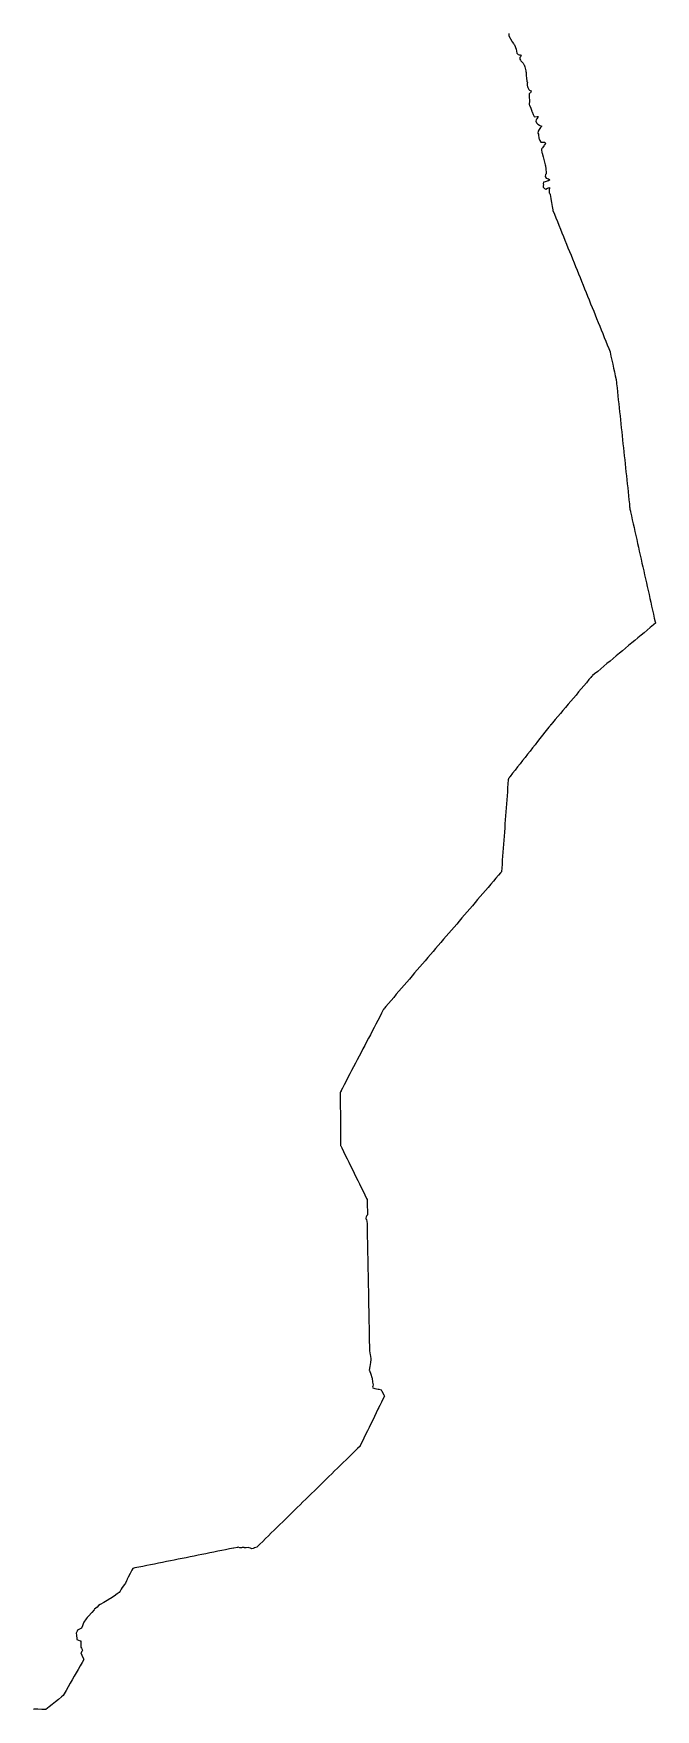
# Model space of a CAD drawing. Extents: x 601265 to 609797, y 3492327 to 3521172.
# Drawn here: x 601440 to 609164, y 3492327 to 3513136 of the extents above; entities that cross this region are included whole.
import ezdxf

# ---------------------------------------------------------------- set-up
doc = ezdxf.new("R2010")
doc.units = 0
doc.layers.add('pipe_cen', color=1, linetype='Continuous')

msp = doc.modelspace()

# ---------------------------------------------------------------- linework, layer by layer
at = {"layer": 'pipe_cen', "ltscale": 50}
msp.add_lwpolyline([(607344, 3513136), (607342, 3513109), (607380, 3513040), (607382, 3513034), (607400, 3513014), (607404, 3513004), (607411, 3512996), (607432, 3512943), (607444, 3512894), (607459, 3512875), (607469, 3512872), (607482, 3512873), (607495, 3512868), (607490, 3512859), (607487, 3512847), (607481, 3512840), (607481, 3512817), (607489, 3512804), (607492, 3512797), (607502, 3512785), (607519, 3512768), (607528, 3512753), (607534, 3512748), (607541, 3512721), (607552, 3512673), (607555, 3512660), (607556, 3512655), (607556, 3512652), (607559, 3512623), (607564, 3512574), (607564, 3512573), (607564, 3512570), (607565, 3512561), (607568, 3512545), (607574, 3512526), (607573, 3512525), (607570, 3512516), (607569, 3512501), (607570, 3512492), (607575, 3512482), (607576, 3512477), (607579, 3512467), (607584, 3512459), (607590, 3512440), (607600, 3512435), (607618, 3512425), (607611, 3512402), (607608, 3512399), (607594, 3512386), (607594, 3512355), (607594, 3512345), (607598, 3512305), (607599, 3512297), (607595, 3512259), (607596, 3512255), (607599, 3512247), (607600, 3512245), (607614, 3512209), (607628, 3512173), (607629, 3512170), (607630, 3512167), (607632, 3512162), (607644, 3512130), (607651, 3512116), (607657, 3512105), (607667, 3512102), (607694, 3512105), (607694, 3512105), (607703, 3512106), (607705, 3512102), (607689, 3512075), (607686, 3512071), (607680, 3512063), (607677, 3512047), (607688, 3512026), (607688, 3512026), (607702, 3512011), (607723, 3511998), (607727, 3511996), (607751, 3511987), (607736, 3511968), (607718, 3511945), (607708, 3511926), (607708, 3511924), (607704, 3511901), (607711, 3511888), (607709, 3511879), (607709, 3511877), (607715, 3511838), (607719, 3511830), (607728, 3511807), (607741, 3511786), (607742, 3511786), (607747, 3511786), (607759, 3511787), (607784, 3511788), (607789, 3511783), (607796, 3511773), (607788, 3511756), (607781, 3511750), (607778, 3511741), (607776, 3511735), (607769, 3511730), (607762, 3511719), (607751, 3511707), (607749, 3511701), (607748, 3511699), (607747, 3511682), (607752, 3511667), (607753, 3511662), (607754, 3511659), (607755, 3511652), (607768, 3511604), (607780, 3511556), (607793, 3511507), (607796, 3511493), (607801, 3511458), (607807, 3511408), (607807, 3511408), (607807, 3511405), (607808, 3511395), (607799, 3511386), (607795, 3511362), (607794, 3511360), (607808, 3511342), (607832, 3511334), (607837, 3511332), (607850, 3511318), (607835, 3511308), (607828, 3511306), (607818, 3511304), (607780, 3511291), (607775, 3511289), (607768, 3511275), (607771, 3511253), (607770, 3511246), (607769, 3511229), (607784, 3511211), (607793, 3511208), (607803, 3511203), (607822, 3511218), (607837, 3511221), (607837, 3511221), (607846, 3511223), (607847, 3511211), (607844, 3511199), (607844, 3511184), (607843, 3511160), (607848, 3511154), (607850, 3511151), (607853, 3511148), (607855, 3511137), (607863, 3511088), (607868, 3511060), (607868, 3511057), (607871, 3511039), (607880, 3510989), (607887, 3510947), (607890, 3510940), (607908, 3510894), (607927, 3510848), (607946, 3510801), (607965, 3510755), (607983, 3510709), (608002, 3510662), (608021, 3510616), (608040, 3510570), (608058, 3510523), (608077, 3510477), (608096, 3510431), (608115, 3510384), (608133, 3510338), (608152, 3510291), (608171, 3510245), (608190, 3510199), (608208, 3510152), (608227, 3510106), (608246, 3510060), (608265, 3510013), (608283, 3509967), (608302, 3509921), (608321, 3509874), (608340, 3509828), (608358, 3509782), (608377, 3509735), (608396, 3509689), (608414, 3509642), (608433, 3509596), (608452, 3509550), (608471, 3509503), (608489, 3509457), (608508, 3509411), (608527, 3509364), (608546, 3509318), (608564, 3509272), (608583, 3509225), (608599, 3509186), (608601, 3509179), (608611, 3509130), (608622, 3509081), (608633, 3509032), (608644, 3508983), (608654, 3508934), (608665, 3508886), (608671, 3508857), (608672, 3508854), (608675, 3508840), (608675, 3508837), (608679, 3508802), (608679, 3508799), (608681, 3508787), (608686, 3508737), (608691, 3508687), (608697, 3508638), (608702, 3508588), (608707, 3508538), (608712, 3508489), (608718, 3508439), (608723, 3508389), (608728, 3508339), (608734, 3508290), (608739, 3508240), (608744, 3508190), (608750, 3508141), (608755, 3508091), (608760, 3508041), (608765, 3507991), (608771, 3507942), (608776, 3507892), (608781, 3507842), (608787, 3507793), (608792, 3507743), (608797, 3507693), (608803, 3507643), (608808, 3507594), (608813, 3507544), (608819, 3507494), (608824, 3507445), (608829, 3507395), (608834, 3507345), (608840, 3507295), (608843, 3507263), (608843, 3507260), (608845, 3507246), (608847, 3507231), (608852, 3507207), (608853, 3507204), (608854, 3507197), (608865, 3507148), (608876, 3507099), (608887, 3507050), (608898, 3507001), (608909, 3506953), (608920, 3506904), (608931, 3506855), (608942, 3506806), (608953, 3506757), (608963, 3506709), (608974, 3506660), (608985, 3506611), (608996, 3506562), (609007, 3506513), (609018, 3506465), (609029, 3506416), (609040, 3506367), (609051, 3506318), (609062, 3506270), (609073, 3506221), (609084, 3506172), (609095, 3506123), (609105, 3506074), (609116, 3506026), (609127, 3505977), (609138, 3505928), (609149, 3505879), (609160, 3505830), (609162, 3505824), (609162, 3505821), (609164, 3505814), (609143, 3505798), (609141, 3505796), (609138, 3505793), (609099, 3505761), (609061, 3505729), (609022, 3505697), (608984, 3505665), (608946, 3505633), (608907, 3505601), (608869, 3505569), (608830, 3505537), (608792, 3505505), (608753, 3505473), (608715, 3505441), (608677, 3505409), (608638, 3505377), (608600, 3505345), (608561, 3505313), (608523, 3505281), (608485, 3505249), (608446, 3505217), (608408, 3505185), (608383, 3505165), (608381, 3505163), (608376, 3505159), (608370, 3505152), (608361, 3505141), (608359, 3505139), (608338, 3505114), (608306, 3505076), (608273, 3505037), (608241, 3504999), (608209, 3504961), (608177, 3504923), (608144, 3504885), (608112, 3504847), (608080, 3504808), (608047, 3504770), (608015, 3504732), (607983, 3504694), (607950, 3504656), (607918, 3504618), (607886, 3504579), (607864, 3504553), (607862, 3504551), (607854, 3504541), (607842, 3504528), (607840, 3504526), (607839, 3504524), (607822, 3504502), (607791, 3504463), (607760, 3504424), (607729, 3504384), (607698, 3504345), (607668, 3504306), (607637, 3504267), (607606, 3504227), (607575, 3504188), (607544, 3504149), (607513, 3504109), (607482, 3504070), (607451, 3504031), (607420, 3503991), (607389, 3503952), (607358, 3503913), (607351, 3503904), (607349, 3503901), (607337, 3503886), (607337, 3503879), (607336, 3503876), (607336, 3503870), (607332, 3503820), (607328, 3503771), (607325, 3503721), (607321, 3503671), (607317, 3503621), (607314, 3503571), (607310, 3503521), (607306, 3503471), (607302, 3503422), (607299, 3503372), (607295, 3503322), (607291, 3503272), (607287, 3503222), (607284, 3503172), (607280, 3503122), (607276, 3503073), (607273, 3503023), (607269, 3502973), (607265, 3502923), (607261, 3502873), (607258, 3502823), (607254, 3502773), (607251, 3502730), (607251, 3502727), (607251, 3502727), (607248, 3502724), (607243, 3502718), (607241, 3502716), (607216, 3502686), (607183, 3502648), (607151, 3502610), (607118, 3502573), (607086, 3502535), (607053, 3502497), (607020, 3502459), (606988, 3502421), (606955, 3502383), (606923, 3502345), (606890, 3502307), (606857, 3502269), (606825, 3502231), (606792, 3502193), (606760, 3502155), (606727, 3502117), (606695, 3502079), (606662, 3502042), (606629, 3502004), (606597, 3501966), (606564, 3501928), (606532, 3501890), (606499, 3501852), (606467, 3501814), (606434, 3501776), (606401, 3501738), (606369, 3501700), (606336, 3501662), (606304, 3501624), (606271, 3501586), (606238, 3501548), (606206, 3501511), (606173, 3501473), (606141, 3501435), (606108, 3501397), (606076, 3501359), (606043, 3501321), (606010, 3501283), (605978, 3501245), (605945, 3501207), (605913, 3501169), (605880, 3501131), (605847, 3501093), (605815, 3501055), (605797, 3501034), (605795, 3501032), (605791, 3501028), (605785, 3501016), (605784, 3501013), (605762, 3500971), (605739, 3500927), (605715, 3500883), (605692, 3500838), (605669, 3500794), (605646, 3500750), (605623, 3500705), (605600, 3500661), (605577, 3500617), (605553, 3500573), (605530, 3500528), (605507, 3500484), (605484, 3500440), (605461, 3500395), (605438, 3500351), (605415, 3500307), (605391, 3500262), (605368, 3500218), (605345, 3500174), (605322, 3500129), (605299, 3500085), (605276, 3500041), (605261, 3500013), (605260, 3500010), (605252, 3499996), (605251, 3499994), (605250, 3499992), (605250, 3499947), (605250, 3499897), (605250, 3499847), (605250, 3499797), (605251, 3499747), (605251, 3499697), (605251, 3499647), (605251, 3499597), (605251, 3499547), (605251, 3499497), (605251, 3499447), (605251, 3499397), (605251, 3499347), (605251, 3499342), (605251, 3499339), (605251, 3499337), (605254, 3499330), (605256, 3499327), (605269, 3499301), (605291, 3499256), (605312, 3499211), (605334, 3499166), (605356, 3499121), (605378, 3499076), (605400, 3499032), (605422, 3498987), (605444, 3498942), (605466, 3498897), (605488, 3498852), (605510, 3498807), (605532, 3498762), (605554, 3498717), (605576, 3498672), (605582, 3498661), (605583, 3498624), (605584, 3498574), (605586, 3498524), (605587, 3498474), (605587, 3498470), (605582, 3498462), (605580, 3498460), (605570, 3498444), (605569, 3498429), (605568, 3498420), (605576, 3498413), (605579, 3498387), (605579, 3498384), (605580, 3498383), (605582, 3498365), (605582, 3498333), (605583, 3498283), (605584, 3498233), (605585, 3498183), (605586, 3498133), (605587, 3498083), (605588, 3498033), (605589, 3497983), (605590, 3497933), (605591, 3497883), (605592, 3497833), (605593, 3497783), (605594, 3497733), (605595, 3497683), (605596, 3497633), (605597, 3497583), (605598, 3497533), (605599, 3497483), (605600, 3497433), (605601, 3497383), (605602, 3497333), (605603, 3497283), (605604, 3497233), (605605, 3497183), (605606, 3497133), (605607, 3497083), (605608, 3497033), (605609, 3496983), (605610, 3496933), (605610, 3496883), (605611, 3496853), (605611, 3496850), (605611, 3496833), (605612, 3496826), (605614, 3496783), (605615, 3496752), (605619, 3496733), (605627, 3496684), (605629, 3496673), (605624, 3496635), (605617, 3496585), (605610, 3496540), (605612, 3496536), (605629, 3496489), (605642, 3496451), (605644, 3496441), (605651, 3496392), (605656, 3496360), (605652, 3496343), (605649, 3496328), (605655, 3496320), (605679, 3496314), (605721, 3496304), (605724, 3496304), (605728, 3496303), (605758, 3496296), (605767, 3496279), (605789, 3496234), (605797, 3496218), (605783, 3496190), (605762, 3496145), (605740, 3496100), (605726, 3496072), (605725, 3496069), (605718, 3496055), (605696, 3496010), (605674, 3495965), (605652, 3495920), (605630, 3495875), (605608, 3495830), (605586, 3495785), (605564, 3495740), (605542, 3495695), (605520, 3495650), (605498, 3495605), (605495, 3495598), (605465, 3495569), (605429, 3495534), (605394, 3495499), (605358, 3495464), (605322, 3495429), (605286, 3495394), (605251, 3495359), (605215, 3495324), (605179, 3495289), (605143, 3495254), (605108, 3495219), (605072, 3495184), (605036, 3495149), (605001, 3495114), (604965, 3495079), (604929, 3495044), (604893, 3495009), (604858, 3494974), (604822, 3494939), (604786, 3494904), (604751, 3494869), (604715, 3494834), (604679, 3494799), (604643, 3494764), (604608, 3494729), (604572, 3494694), (604536, 3494659), (604501, 3494624), (604465, 3494589), (604429, 3494554), (604393, 3494519), (604358, 3494484), (604322, 3494449), (604286, 3494414), (604251, 3494379), (604215, 3494344), (604213, 3494342), (604185, 3494334), (604182, 3494333), (604176, 3494332), (604168, 3494327), (604166, 3494326), (604152, 3494324), (604135, 3494332), (604120, 3494333), (604118, 3494334), (604105, 3494337), (604079, 3494335), (604074, 3494336), (604071, 3494335), (604069, 3494335), (604062, 3494336), (604058, 3494338), (604044, 3494339), (604038, 3494338), (604031, 3494338), (604022, 3494336), (604018, 3494334), (604009, 3494336), (604004, 3494336), (603980, 3494341), (603978, 3494341), (603976, 3494340), (603973, 3494340), (603926, 3494330), (603924, 3494330), (603923, 3494330), (603875, 3494320), (603826, 3494310), (603777, 3494300), (603728, 3494291), (603679, 3494281), (603630, 3494271), (603581, 3494261), (603532, 3494251), (603483, 3494242), (603434, 3494232), (603385, 3494222), (603336, 3494212), (603287, 3494202), (603238, 3494192), (603189, 3494183), (603140, 3494173), (603091, 3494163), (603042, 3494153), (602993, 3494143), (602944, 3494133), (602895, 3494124), (602846, 3494114), (602797, 3494104), (602748, 3494094), (602699, 3494084), (602672, 3494079), (602662, 3494059), (602639, 3494014), (602617, 3493969), (602605, 3493946), (602604, 3493943), (602595, 3493925), (602581, 3493897), (602570, 3493881), (602542, 3493840), (602529, 3493821), (602515, 3493798), (602505, 3493779), (602481, 3493763), (602440, 3493735), (602398, 3493706), (602390, 3493700), (602356, 3493680), (602313, 3493655), (602270, 3493629), (602249, 3493617), (602230, 3493599), (602199, 3493572), (602194, 3493565), (602164, 3493530), (602161, 3493527), (602128, 3493490), (602108, 3493468), (602096, 3493451), (602067, 3493411), (602062, 3493403), (602048, 3493365), (602037, 3493336), (602019, 3493328), (601987, 3493313), (601981, 3493300), (601970, 3493275), (601973, 3493252), (601978, 3493203), (601979, 3493195), (602019, 3493181), (602029, 3493178), (602026, 3493151), (602027, 3493139), (602029, 3493101), (602035, 3493090), (602049, 3493065), (602039, 3493047), (602029, 3493029), (602040, 3493002), (602060, 3492956), (602065, 3492946), (602045, 3492912), (602020, 3492869), (601996, 3492825), (601971, 3492782), (601946, 3492739), (601921, 3492695), (601896, 3492652), (601872, 3492608), (601847, 3492565), (601822, 3492521), (601809, 3492500), (601790, 3492484), (601751, 3492453), (601712, 3492422), (601673, 3492391), (601634, 3492360), (601594, 3492329), (601593, 3492327), (601545, 3492329), (601495, 3492331), (601445, 3492333), (601440, 3492334)], dxfattribs=at)

doc.saveas('drawing.dxf')
